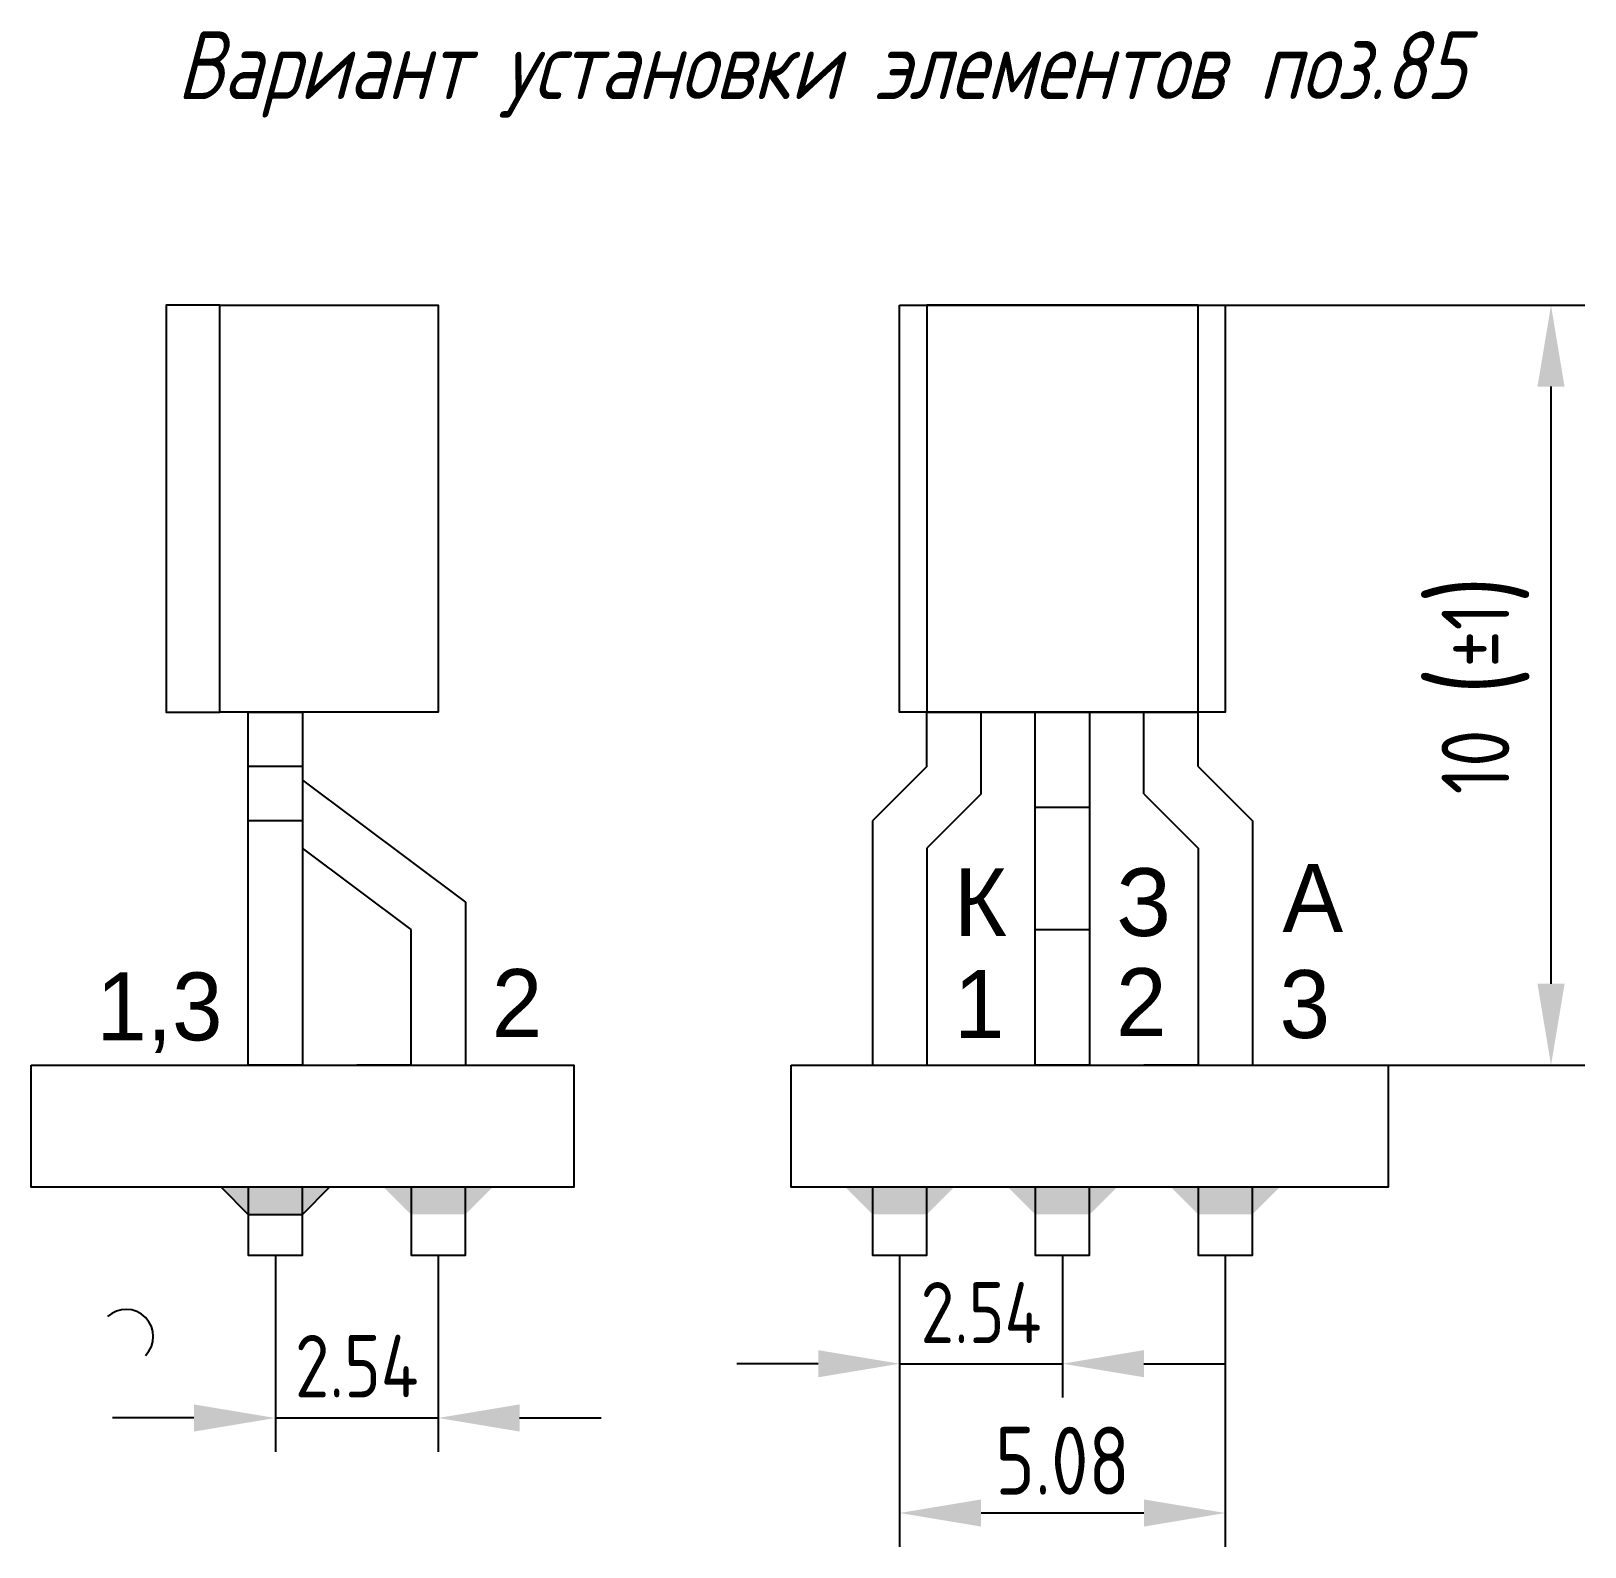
# Model space of a CAD drawing. Extents: x -76 to 472, y -275 to 339.
# Drawn here: x 10.1 to 67.4, y -274.7 to -218.9 of the extents above; entities that cross this region are included whole.
import ezdxf

# ---------------------------------------------------------------- set-up
doc = ezdxf.new("R2010")
doc.units = 0
doc.header["$MEASUREMENT"] = 0
doc.layers.get('0').update_dxf_attribs({"linetype": 'CONTINUOUS'})
doc.layers.get('Defpoints').update_dxf_attribs({"linetype": 'CONTINUOUS'})
doc.layers.add('РАЗМЕРЫ', color=7, linetype='CONTINUOUS', lineweight=25)
doc.layers.add('СИМВОЛЫ', color=6, linetype='CONTINUOUS', lineweight=25)
doc.styles.add('ГОСТ 2.304', font='CS_Gost2304.shx')
doc.styles.add('ГОСТ А', font='', dxfattribs={"oblique": 15})
doc.styles.get('ГОСТ А').set_extended_font_data('GOST 2.304 type A')
doc.dimstyles.new('ГОСТ', dxfattribs={"dimscale": 0, "dimtxt": 2.5, "dimasz": 3, "dimexe": 1.25, "dimexo": 0, "dimtad": 1, "dimtoh": 1, "dimdec": 1, "dimrnd": 0.5, "dimtxsty": 'ГОСТ А', "dimcen": 5, "dimadec": 1, "dimazin": 2, "dimtfac": 0.75, "dimtdec": 4, "dimtmove": 1, "dimatfit": 3, "dimfxl": 1, "dimtolj": 1, "dimarcsym": 0})

msp = doc.modelspace()

# ---------------------------------------------------------------- texts
at = {"text_generation_flag": 6}
for s, p in [('А', (56.22, -252.042)), ('К', (44.116, -252.201)), ('З', (50.103, -252.196)), ('1,3', (12.518, -256.04)), ('2', (27.089, -255.916)), ('1', (44.118, -255.951)), ('2', (50.086, -255.882)), ('3', (56.112, -255.954))]:
    msp.add_text(s, height=2.5, rotation=180, dxfattribs=at).set_placement(p)
at = {"linetype": 'Continuous', "insert": (9.724, -218.862), "char_height": 2.5, "width": 59, "attachment_point": 1, "style": 'ГОСТ 2.304'}
msp.add_mtext('\\pxqc;{\\Q15;Вариант установки элементов поз.85\\P\\pq*;}', dxfattribs=at)

# ---------------------------------------------------------------- blocks, each defined once
blk = doc.blocks.new('*D30')
at = {"layer": 'Defpoints', "color": 0}
for p in [(42.112, -263.954), (54.112, -263.954), (54.112, -273.454)]:
    blk.add_point(p, dxfattribs=at)
at = {"layer": 'РАЗМЕРЫ', "color": 0, "lineweight": -2}
for p, q in [((42.112, -263.954), (42.112, -274.704)), ((54.112, -263.954), (54.112, -274.704)), ((45.112, -273.454), (51.112, -273.454))]:
    blk.add_line(p, q, dxfattribs=at)
at = {"layer": 'РАЗМЕРЫ', "color": 0}
for points in [[(45.112, -272.954), (45.112, -273.954), (42.112, -273.454)], [(51.112, -273.954), (51.112, -272.954), (54.112, -273.454)]]:
    blk.add_solid(points, dxfattribs=at)
at = {"layer": 'РАЗМЕРЫ', "color": 0, "linetype": 'ByBlock', "insert": (48.112, -271.528), "char_height": 2.5, "attachment_point": 5, "style": 'ГОСТ 2.304'}
blk.add_mtext('\\A1;5.08', dxfattribs=at)
blk = doc.blocks.new('*D31')
at = {"layer": 'Defpoints', "color": 0}
for p in [(42.112, -264.454), (48.112, -263.954), (48.112, -267.954)]:
    blk.add_point(p, dxfattribs=at)
at = {"layer": 'РАЗМЕРЫ', "color": 0, "lineweight": -2}
for p, q in [((42.112, -264.454), (42.112, -269.204)), ((48.112, -263.954), (48.112, -269.204)), ((39.112, -267.954), (36.112, -267.954)), ((42.112, -267.954), (48.112, -267.954)), ((51.112, -267.954), (54.112, -267.954))]:
    blk.add_line(p, q, dxfattribs=at)
at = {"layer": 'РАЗМЕРЫ', "color": 0}
for points in [[(39.112, -268.454), (39.112, -267.454), (42.112, -267.954)], [(51.112, -267.454), (51.112, -268.454), (48.112, -267.954)]]:
    blk.add_solid(points, dxfattribs=at)
at = {"layer": 'РАЗМЕРЫ', "color": 0, "linetype": 'ByBlock', "insert": (45.112, -266.071), "char_height": 2.25, "attachment_point": 5, "style": 'ГОСТ 2.304'}
blk.add_mtext('\\A1;2.54', dxfattribs=at)
blk = doc.blocks.new('*D32')
at = {"layer": 'Defpoints', "color": 0}
for p in [(19.112, -263.954), (25.112, -263.954), (25.112, -269.954)]:
    blk.add_point(p, dxfattribs=at)
at = {"layer": 'РАЗМЕРЫ', "color": 0, "lineweight": -2}
for p, q in [((19.112, -263.954), (19.112, -271.204)), ((25.112, -263.954), (25.112, -271.204)), ((16.112, -269.954), (13.112, -269.954)), ((19.112, -269.954), (25.112, -269.954)), ((28.112, -269.954), (31.112, -269.954))]:
    blk.add_line(p, q, dxfattribs=at)
at = {"layer": 'РАЗМЕРЫ', "color": 0}
for points in [[(16.112, -270.454), (16.112, -269.454), (19.112, -269.954)], [(28.112, -269.454), (28.112, -270.454), (25.112, -269.954)]]:
    blk.add_solid(points, dxfattribs=at)
at = {"layer": 'РАЗМЕРЫ', "color": 0, "linetype": 'ByBlock', "insert": (22.112, -268.043), "char_height": 2.3, "attachment_point": 5, "style": 'ГОСТ 2.304'}
blk.add_mtext('\\A1;2.54', dxfattribs=at)
blk = doc.blocks.new('*D33')
at = {"layer": 'Defpoints', "color": 0}
for p in [(54.112, -228.954), (66.112, -228.954), (60.112, -256.954)]:
    blk.add_point(p, dxfattribs=at)
at = {"layer": 'РАЗМЕРЫ', "color": 0, "lineweight": -2}
for p, q in [((54.112, -228.954), (67.362, -228.954)), ((66.112, -253.954), (66.112, -231.954)), ((60.112, -256.954), (67.362, -256.954))]:
    blk.add_line(p, q, dxfattribs=at)
at = {"layer": 'РАЗМЕРЫ', "color": 0}
for points in [[(66.612, -231.954), (65.612, -231.954), (66.112, -228.954)], [(65.612, -253.954), (66.612, -253.954), (66.112, -256.954)]]:
    blk.add_solid(points, dxfattribs=at)
at = {"layer": 'РАЗМЕРЫ', "color": 0, "linetype": 'ByBlock', "insert": (63.492, -242.954), "char_height": 2.5, "attachment_point": 5, "rotation": 90, "style": 'ГОСТ 2.304'}
blk.add_mtext('\\A1;10 \\H1.33x;(\\H.75x;%%p1\\H1.33x;)\\H.75x;', dxfattribs=at)

# ---------------------------------------------------------------- dimensions: what is measured, and where the dimension line sits
at = {"layer": 'РАЗМЕРЫ'}
dim = msp.add_linear_dim(base=(66.112, -228.954), p1=(60.112, -256.954), p2=(54.112, -228.954), angle=90, text='10 \\H1.33x;(\\H.75x;%%p1\\H1.33x;)\\H.75x;', dimstyle='ГОСТ', override={"dimscale": 1, "dimtxt": 2.5, "dimlfac": 1, "dimtxsty": 'ГОСТ 2.304', "dimsah": 1, "dimtolj": 1}, dxfattribs=at)
dim.commit()
dim.dimension.update_dxf_attribs({"geometry": '*D33', "text_midpoint": (63.492, -242.954)})
for base, p1, p2, text, override, picture, middle in [((25.112, -269.954), (19.112, -263.954), (25.112, -263.954), '2.54', {"dimscale": 1, "dimtxt": 2.3, "dimlfac": 1, "dimtxsty": 'ГОСТ 2.304', "dimsah": 1, "dimtix": 1, "dimtolj": 1}, '*D32', (22.112, -268.043)), ((48.112, -267.954), (42.112, -264.454), (48.112, -263.954), '2.54', {"dimscale": 1, "dimtxt": 2.25, "dimjust": 0, "dimtoh": 1, "dimlfac": 1, "dimtxsty": 'ГОСТ 2.304', "dimsah": 1, "dimse1": 0, "dimtix": 1, "dimtolj": 1}, '*D31', (45.112, -266.071)), ((54.112, -273.454), (42.112, -263.954), (54.112, -263.954), '5.08', {"dimscale": 1, "dimtxt": 2.5, "dimlfac": 1, "dimtxsty": 'ГОСТ 2.304', "dimsah": 1, "dimtolj": 1}, '*D30', (48.112, -271.528))]:
    dim = msp.add_linear_dim(base=base, p1=p1, p2=p2, text=text, dimstyle='ГОСТ', override=override, dxfattribs=at)
    dim.commit()
    dim.dimension.update_dxf_attribs({"geometry": picture, "text_midpoint": middle})

# ---------------------------------------------------------------- hatches: boundary and pattern name
at = {"linetype": 'Continuous'}
for points in [[(17.112, -261.454), (18.112, -262.454), (20.112, -262.454), (21.112, -261.454)], [(23.112, -261.454), (24.112, -262.454), (26.112, -262.454), (27.112, -261.454)], [(40.112, -261.454), (41.112, -262.454), (43.112, -262.454), (44.112, -261.454)], [(46.112, -261.454), (47.112, -262.454), (49.112, -262.454), (50.112, -261.454)], [(52.112, -261.454), (53.112, -262.454), (55.112, -262.454), (56.112, -261.454)]]:
    msp.add_hatch(color=256, dxfattribs=at).paths.add_polyline_path(points)

# ---------------------------------------------------------------- linework, layer by layer
for p, q in [((43.112, -245.954), (43.112, -243.954)), ((45.112, -246.954), (45.112, -243.954)), ((51.112, -246.954), (51.112, -243.954)), ((53.112, -245.954), (53.112, -243.954)), ((20.112, -245.954), (18.112, -245.954)), ((43.112, -245.954), (41.112, -247.954)), ((53.112, -245.954), (55.112, -247.954)), ((20.112, -246.454), (26.112, -250.954)), ((45.112, -246.954), (43.112, -248.954)), ((51.112, -246.954), (53.112, -248.954)), ((47.112, -247.454), (49.112, -247.454)), ((20.112, -247.954), (18.112, -247.954)), ((41.112, -247.954), (41.112, -256.954)), ((55.112, -247.954), (55.112, -256.954)), ((24.112, -251.954), (20.112, -248.954)), ((43.112, -248.954), (43.112, -256.954)), ((53.112, -248.954), (53.112, -256.954)), ((26.112, -250.954), (26.112, -256.954)), ((24.112, -256.954), (24.112, -251.954)), ((47.112, -251.954), (49.112, -251.954)), ((24.112, -256.954), (22.112, -256.954)), ((53.112, -256.954), (51.112, -256.954))]:
    msp.add_line(p, q, dxfattribs=at)
for points in [[(17.07, -228.954), (15.091, -228.954), (15.091, -243.954), (17.07, -243.954)], [(17.07, -228.954), (25.112, -228.954), (25.112, -243.954), (17.07, -243.954)], [(42.112, -228.954), (54.112, -228.954), (54.112, -243.954), (42.112, -243.954)], [(53.112, -228.954), (43.112, -228.954), (43.112, -243.954), (53.112, -243.954)], [(18.112, -243.954), (20.112, -243.954), (20.112, -256.954), (18.112, -256.954)], [(47.112, -243.954), (49.112, -243.954), (49.112, -256.954), (47.112, -256.954)], [(10.112, -256.954), (30.112, -256.954), (30.112, -261.454), (10.112, -261.454)], [(38.112, -256.954), (60.112, -256.954), (60.112, -261.454), (38.112, -261.454)], [(20.112, -261.454), (18.112, -261.454), (18.112, -263.954), (20.112, -263.954)], [(26.112, -261.454), (24.112, -261.454), (24.112, -263.954), (26.112, -263.954)], [(43.112, -261.454), (41.112, -261.454), (41.112, -263.954), (43.112, -263.954)], [(49.112, -261.454), (47.112, -261.454), (47.112, -263.954), (49.112, -263.954)], [(55.112, -261.454), (53.112, -261.454), (53.112, -263.954), (55.112, -263.954)]]:
    msp.add_lwpolyline(points, close=True, dxfattribs=at)
msp.add_lwpolyline([(17.112, -261.454), (18.112, -262.454), (20.112, -262.454), (21.112, -261.454), (17.112, -261.454)], dxfattribs=at)
at = {"layer": 'СИМВОЛЫ', "linetype": 'Continuous'}
msp.add_arc((13.612, -266.954), 1.003, 315.8365, 132.8504, dxfattribs=at)

msp.set_redraw_order([(e.dxf.handle, doc.entitydb.next_handle()) for e in msp.query("TEXT MTEXT ATTDEF DIMENSION ARC_DIMENSION")])  # texts and dimensions are drawn at this point

doc.saveas('drawing.dxf')
